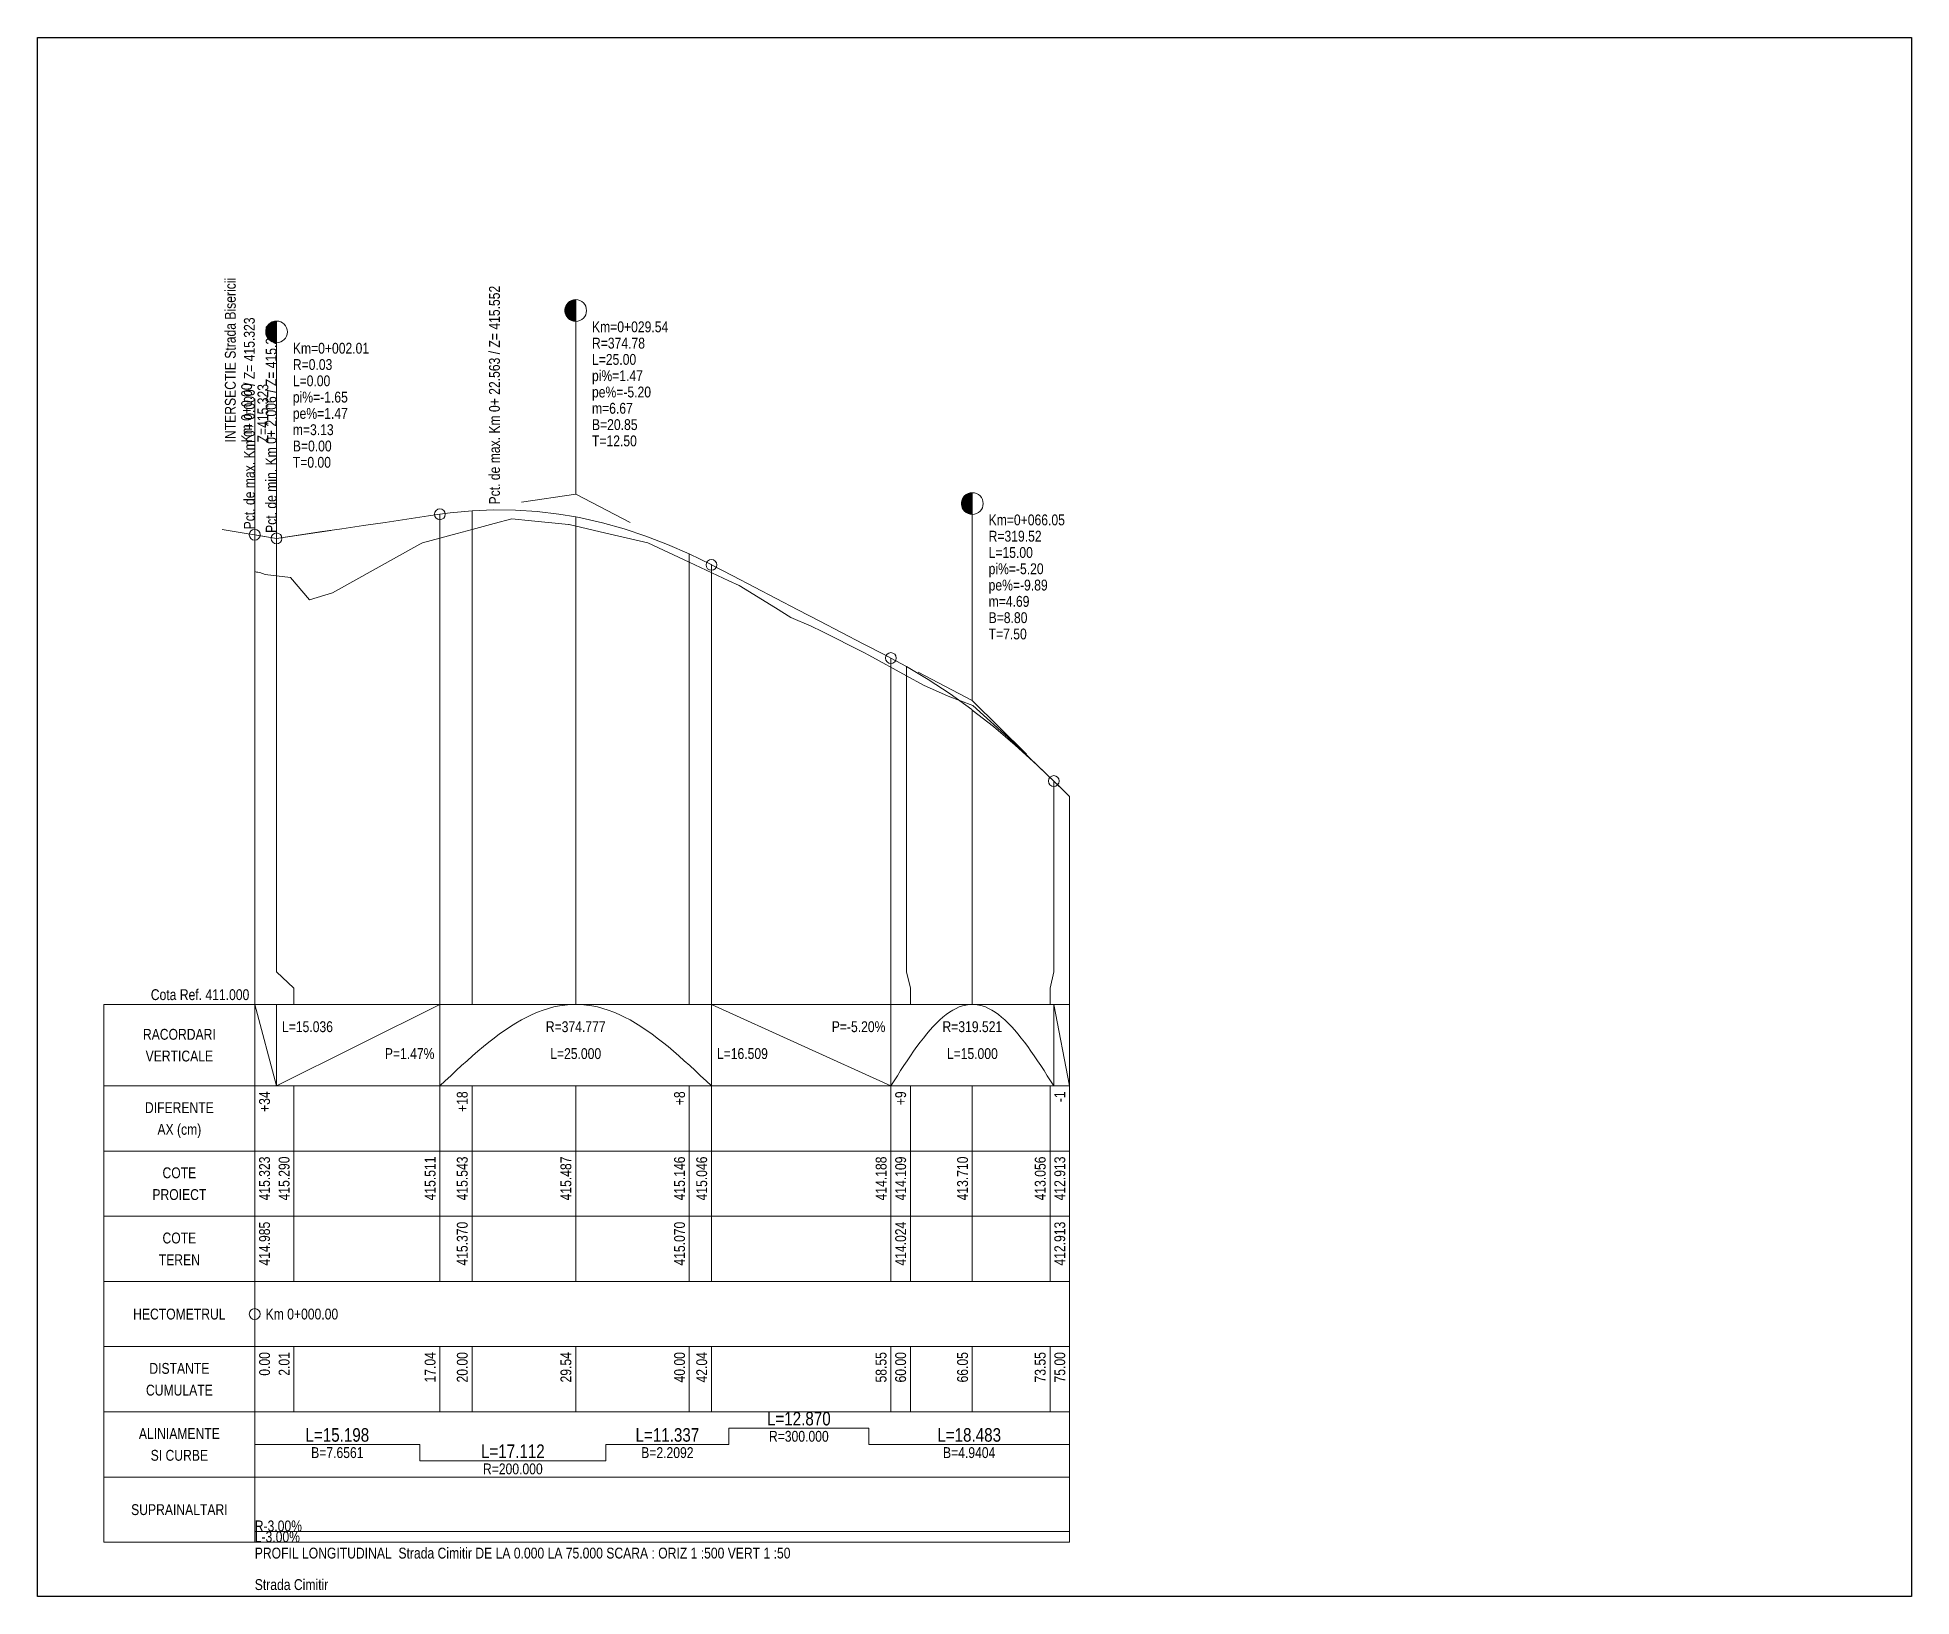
# Model space of a CAD drawing. Extents: x -600 to 1621, y -3670 to 287.
# Drawn here: x 0 to 345, y -1468 to -1181 of the extents above; entities that cross this region are included whole.
import ezdxf
from ezdxf.enums import TextEntityAlignment as Align

# ---------------------------------------------------------------- set-up
doc = ezdxf.new("R2010")
doc.units = 0
doc.layers.add('ARD-No Plot', color=7, linetype='Continuous', lineweight=0, plot=False)
doc.layers.add('Cartus', color=8, linetype='Continuous')
for name, color, linetype, lineweight in [('L-C. Ref', 7, 'Continuous', 0), ('L-cote-ex', 7, 'Continuous', 0), ('L-Cote-Pr', 7, 'Continuous', 0), ('L-Curbe', 7, 'Continuous', 0), ('L-Cut-Fill', 7, 'Continuous', 0), ('L-Design', 7, 'Continuous', 0), ('L-Exist', 7, 'Continuous', 0), ('L-Intersectii', 7, 'Continuous', 0), ('L-LINES', 7, 'Continuous', 0), ('L-Min-Max', 7, 'Continuous', 0), ('L-Pante-Tran', 7, 'Continuous', 0), ('L-rac-Vert', 7, 'Continuous', 0), ('L-TEXT', 7, 'Continuous', 0)]:
    doc.layers.add(name, color=color, linetype=linetype, lineweight=lineweight)
doc.styles.add('Arial', font='arial.ttf', dxfattribs={"width": 0.8})

msp = doc.modelspace()

# ---------------------------------------------------------------- texts
at = {"layer": 'ARD-No Plot', "style": 'Arial', "width": 0.8}
msp.add_text('Strada Cimitir', height=2, dxfattribs=at).set_placement((40, -1466.84))
at = {"layer": 'L-C. Ref', "style": 'Arial', "width": 0.8}
msp.add_text('Cota Ref. 411.000', height=2, dxfattribs=at).set_placement((39, -1358.24), align=Align.RIGHT)
at = {"layer": 'L-cote-ex', "style": 'Arial', "width": 0.8}
for s, p in [('414.985', (42.8, -1399.04)), ('414.985', (42.8, -1399.04)), ('414.985', (42.8, -1399.04)), ('415.370', (79.2, -1399.04)), ('415.070', (119.2, -1399.04)), ('414.024', (159.9, -1399.04)), ('412.913', (189.2, -1399.04)), ('412.913', (189.2, -1399.04)), ('412.913', (189.2, -1399.04))]:
    msp.add_text(s, height=2, rotation=90, dxfattribs=at).set_placement(p, align=Align.RIGHT)
at = {"layer": 'L-Cote-Pr', "style": 'Arial', "width": 0.8}
for s, p in [('COTE', (26.12, -1391.04)), ('PROIECT', (26.12, -1395.04))]:
    msp.add_text(s, height=2, dxfattribs=at).set_placement(p, align=Align.CENTER)
for s, p in [('415.323', (42.8, -1387.04)), ('415.290', (46.4, -1387.04)), ('415.511', (73.28, -1387.04)), ('415.543', (79.2, -1387.04)), ('415.487', (98.28, -1387.04)), ('415.146', (119.2, -1387.04)), ('415.046', (123.28, -1387.04)), ('414.188', (156.3, -1387.04)), ('414.109', (159.9, -1387.04)), ('413.710', (171.3, -1387.04)), ('413.056', (185.6, -1387.04)), ('412.913', (189.2, -1387.04))]:
    msp.add_text(s, height=2, rotation=90, dxfattribs=at).set_placement(p, align=Align.RIGHT)
at = {"layer": 'L-Cut-Fill', "style": 'Arial', "width": 0.8}
for s, p in [('+34', (42.8, -1375.04)), ('+18', (79.2, -1375.04)), ('+8', (119.2, -1375.04)), ('+9', (159.9, -1375.04)), ('-1', (189.2, -1375.04))]:
    msp.add_text(s, height=2, rotation=90, dxfattribs=at).set_placement(p, align=Align.RIGHT)
for s, p in [('DIFERENTE', (26.12, -1379.04)), ('AX (cm)', (26.12, -1383.04))]:
    msp.add_text(s, height=2, dxfattribs=at).set_placement(p, align=Align.CENTER)
at = {"layer": 'L-Intersectii', "style": 'Arial', "width": 0.8}
for s, p in [('INTERSECTIE Strada Bisericii', (36.5, -1255.58)), ('Km 0+0.00', (39.5, -1255.58)), ('Z=415.323', (42.5, -1255.58))]:
    msp.add_text(s, height=2, rotation=90, dxfattribs=at).set_placement(p)
at = {"layer": 'L-Min-Max', "style": 'Arial', "width": 0.8}
for s, p in [('Pct. de max. Km 0+ 22.563 / Z= 415.552', (85.13, -1267)), ('Pct. de max. Km 0+ 0.000 / Z= 415.323', (40, -1271.58)), ('Pct. de min. Km 0+ 2.006 / Z= 415.290', (44.01, -1272.24))]:
    msp.add_text(s, height=2, rotation=90, dxfattribs=at).set_placement(p)
at = {"layer": 'L-rac-Vert', "style": 'Arial', "width": 0.8}
for s, p in [('Km=0+029.54', (102.08, -1235.3)), ('Km=0+002.01', (47.01, -1239.24)), ('R=374.78', (102.08, -1238.3)), ('R=0.03', (47.01, -1242.24)), ('L=25.00', (102.08, -1241.3)), ('L=0.00', (47.01, -1245.24)), ('pi%=1.47', (102.08, -1244.3)), ('pe%=-5.20', (102.08, -1247.3)), ('pi%=-1.65', (47.01, -1248.24)), ('m=6.67', (102.08, -1250.3)), ('pe%=1.47', (47.01, -1251.24)), ('m=3.13', (47.01, -1254.24)), ('B=20.85', (102.08, -1253.3)), ('B=0.00', (47.01, -1257.24)), ('T=12.50', (102.08, -1256.3)), ('T=0.00', (47.01, -1260.24)), ('Km=0+066.05', (175.1, -1270.84)), ('R=319.52', (175.1, -1273.84)), ('L=15.00', (175.1, -1276.84)), ('pi%=-5.20', (175.1, -1279.84)), ('pe%=-9.89', (175.1, -1282.84)), ('m=4.69', (175.1, -1285.84)), ('B=8.80', (175.1, -1288.84)), ('T=7.50', (175.1, -1291.84)), ('L=15.036', (45.01, -1364.14)), ('L=16.509', (125.08, -1369.09))]:
    msp.add_text(s, height=2, dxfattribs=at).set_placement(p)
for s, p in [('R=374.777', (99.08, -1364.14)), ('R=319.521', (172.1, -1364.14)), ('RACORDARI', (26.12, -1365.54)), ('VERTICALE', (26.12, -1369.54)), ('L=25.000', (99.08, -1369.09)), ('L=15.000', (172.1, -1369.09))]:
    msp.add_text(s, height=2, dxfattribs=at).set_placement(p, align=Align.CENTER)
for s, p in [('P=-5.20%', (156.1, -1364.14)), ('P=1.47%', (73.08, -1369.09))]:
    msp.add_text(s, height=2, dxfattribs=at).set_placement(p, align=Align.RIGHT)
at = {"layer": 'L-TEXT', "style": 'Arial', "width": 0.8}
for s, p in [('COTE', (26.12, -1403.04)), ('TEREN', (26.12, -1407.04)), ('HECTOMETRUL', (26.12, -1417.04)), ('DISTANTE', (26.12, -1427.04)), ('CUMULATE', (26.12, -1431.04)), ('ALINIAMENTE', (26.12, -1439.04)), ('SI CURBE', (26.12, -1443.04)), ('SUPRAINALTARI', (26.12, -1453.04))]:
    msp.add_text(s, height=2, dxfattribs=at).set_placement(p, align=Align.CENTER)
for s, p in [('Km 0+000.00', (42, -1417.04)), ('R-3.00%', (40, -1456.04)), ('L-3.00%', (40, -1458.04)), ('PROFIL LONGITUDINAL  Strada Cimitir DE LA 0.000 LA 75.000 SCARA : ORIZ 1 :500 VERT 1 :50', (40, -1461.04))]:
    msp.add_text(s, height=2, dxfattribs=at).set_placement(p)
for s, p in [('0.00', (42.8, -1423.04)), ('2.01', (46.4, -1423.04)), ('17.04', (73.28, -1423.04)), ('20.00', (79.2, -1423.04)), ('29.54', (98.28, -1423.04)), ('40.00', (119.2, -1423.04)), ('42.04', (123.28, -1423.04)), ('58.55', (156.3, -1423.04)), ('60.00', (159.9, -1423.04)), ('66.05', (171.3, -1423.04)), ('73.55', (185.6, -1423.04)), ('75.00', (189.2, -1423.04))]:
    msp.add_text(s, height=2, rotation=90, dxfattribs=at).set_placement(p, align=Align.RIGHT)
for s, height, p in [('L=12.870', 2.5, (140.16, -1436.54)), ('L=15.198', 2.5, (55.2, -1439.54)), ('L=11.337', 2.5, (115.96, -1439.54)), ('R=300.000', 2, (140.16, -1439.54)), ('L=18.483', 2.5, (171.52, -1439.54)), ('B=7.6561', 2, (55.2, -1442.54)), ('L=17.112', 2.5, (87.51, -1442.54)), ('B=2.2092', 2, (115.96, -1442.54)), ('B=4.9404', 2, (171.52, -1442.54)), ('R=200.000', 2, (87.51, -1445.54))]:
    msp.add_text(s, height=height, rotation=0, dxfattribs=at).set_placement(p, align=Align.CENTER)

# ---------------------------------------------------------------- blocks, each defined once
blk = doc.blocks.new('A3_TRANSV_ALIN_TIRENA')
at = {"layer": 'Cartus'}
blk.add_lwpolyline([(0, 0), (0, 287), (345, 287), (345, 0)], close=True, dxfattribs=at)

# ---------------------------------------------------------------- linework, layer by layer
at = {"layer": 'L-Curbe'}
for p, q in [((127.29, -1440.04), (127.29, -1437.04)), ((127.29, -1437.04), (153.03, -1437.04)), ((153.03, -1437.04), (153.03, -1440.04)), ((40, -1440.04), (70.4, -1440.04)), ((70.4, -1440.04), (70.4, -1443.04)), ((104.62, -1443.04), (104.62, -1440.04)), ((104.62, -1440.04), (127.29, -1440.04)), ((153.03, -1440.04), (190, -1440.04)), ((70.4, -1443.04), (104.62, -1443.04))]:
    msp.add_line(p, q, dxfattribs=at)
at = {"layer": 'L-Design'}
msp.add_lwpolyline([(40, -1272.58), (44, -1273.24), (44.01, -1273.24), (48, -1272.65), (52, -1272.06), (56, -1271.47), (60, -1270.88), (64, -1270.3), (68, -1269.71), (72, -1269.12), (74.08, -1268.81), (76, -1268.55), (80, -1268.17), (84, -1268), (88, -1268.05), (92, -1268.31), (96, -1268.79), (99.08, -1269.3), (100, -1269.47), (104, -1270.37), (108, -1271.49), (112, -1272.81), (116, -1274.35), (120, -1276.11), (124, -1278.08), (124.08, -1278.12), (128, -1280.16), (132, -1282.24), (136, -1284.31), (140, -1286.39), (144, -1288.47), (148, -1290.55), (152, -1292.63), (156, -1294.71), (157.1, -1295.28), (160, -1296.85), (164, -1299.24), (168, -1301.88), (172, -1304.76), (172.1, -1304.84), (176, -1307.9), (180, -1311.29), (184, -1314.92), (187.1, -1317.92), (188, -1318.8), (190, -1320.78)], dxfattribs=at)
at = {"layer": 'L-Exist'}
for p, q in [((70.87, -1274.06), (77.24, -1272.37)), ((77.24, -1272.37), (80, -1271.63)), ((80, -1271.63), (84.09, -1270.53)), ((84.09, -1270.53), (87.33, -1269.64)), ((87.33, -1269.64), (90.93, -1270.01)), ((90.93, -1270.01), (97.77, -1270.68)), ((97.77, -1270.68), (97.91, -1270.69)), ((97.91, -1270.69), (104.62, -1272.29)), ((104.62, -1272.29), (112.35, -1274.07)), ((54.29, -1283.24), (70.4, -1274.33)), ((70.4, -1274.33), (70.87, -1274.06)), ((112.35, -1274.07), (120, -1277.63)), ((40, -1279.34), (40, -1279.34)), ((40, -1279.34), (40, -1279.34)), ((40, -1279.34), (40.31, -1279.47)), ((40.31, -1279.47), (40.41, -1279.48)), ((40.41, -1279.48), (40.57, -1279.47)), ((40.57, -1279.47), (40.92, -1279.53)), ((40.92, -1279.53), (41.91, -1279.88)), ((41.91, -1279.88), (46.57, -1280.44)), ((120, -1277.63), (127.29, -1281.03)), ((46.57, -1280.44), (50.09, -1284.53)), ((50.09, -1284.53), (54.29, -1283.24)), ((127.29, -1281.03), (129.2, -1281.92)), ((129.2, -1281.92), (135.87, -1286.03)), ((135.87, -1286.03), (138.7, -1287.79)), ((138.7, -1287.79), (142.43, -1289.41)), ((142.43, -1289.41), (144.45, -1290.41)), ((144.45, -1290.41), (152.1, -1294.23)), ((152.1, -1294.23), (153.03, -1294.74)), ((153.03, -1294.74), (160, -1298.56)), ((160, -1298.56), (163.13, -1300.28)), ((163.13, -1300.28), (167.68, -1302.31)), ((167.68, -1302.31), (172.21, -1303.98)), ((172.21, -1303.98), (179.35, -1310.5)), ((179.35, -1310.5), (188.95, -1319.74)), ((188.95, -1319.74), (190, -1320.78)), ((190, -1320.78), (190, -1320.78)), ((190, -1320.78), (190, -1320.78))]:
    msp.add_line(p, q, dxfattribs=at)
at = {"layer": 'L-Intersectii'}
msp.add_line((40, -1282.58), (40, -1247.58), dxfattribs=at)
at = {"layer": 'L-LINES'}
for p, q in [((74.08, -1359.04), (74.08, -1268.81)), ((80, -1359.04), (80, -1268.17)), ((99.08, -1359.04), (99.08, -1269.3)), ((40, -1359.04), (40, -1272.58)), ((44.01, -1353.04), (44.01, -1273.24)), ((120, -1359.04), (120, -1276.11)), ((124.08, -1359.04), (124.08, -1278.12)), ((157.1, -1359.04), (157.1, -1295.28)), ((160, -1353.04), (160, -1296.85)), ((172.1, -1359.04), (172.1, -1304.84)), ((187.1, -1353.04), (187.1, -1317.92)), ((190, -1359.04), (190, -1320.78)), ((47.2, -1356.04), (44.01, -1353.04)), ((160.7, -1356.04), (160, -1353.04)), ((186.4, -1356.04), (187.1, -1353.04)), ((12.24, -1374.04), (12.24, -1359.04)), ((12.24, -1359.04), (40, -1359.04)), ((40, -1359.04), (190, -1359.04)), ((40, -1374.04), (40, -1359.04)), ((47.2, -1359.04), (47.2, -1356.04)), ((160.7, -1359.04), (160.7, -1356.04)), ((186.4, -1359.04), (186.4, -1356.04)), ((190, -1374.04), (190, -1359.04)), ((12.24, -1386.04), (12.24, -1374.04)), ((12.24, -1374.04), (40, -1374.04)), ((40, -1374.04), (12.24, -1374.04)), ((40, -1374.04), (190, -1374.04)), ((40, -1386.04), (40, -1374.04)), ((40, -1374.04), (190, -1374.04)), ((40, -1386.04), (40, -1374.04)), ((47.2, -1386.04), (47.2, -1374.04)), ((74.08, -1386.04), (74.08, -1374.04)), ((80, -1386.04), (80, -1374.04)), ((99.08, -1386.04), (99.08, -1374.04)), ((120, -1386.04), (120, -1374.04)), ((124.08, -1386.04), (124.08, -1374.04)), ((157.1, -1386.04), (157.1, -1374.04)), ((160.7, -1386.04), (160.7, -1374.04)), ((172.1, -1386.04), (172.1, -1374.04)), ((186.4, -1386.04), (186.4, -1374.04)), ((190, -1386.04), (190, -1374.04)), ((190, -1386.04), (190, -1374.04)), ((12.24, -1398.04), (12.24, -1386.04)), ((12.24, -1386.04), (40, -1386.04)), ((40, -1386.04), (12.24, -1386.04)), ((40, -1386.04), (190, -1386.04)), ((40, -1386.04), (190, -1386.04)), ((40, -1398.04), (40, -1386.04)), ((47.2, -1398.04), (47.2, -1386.04)), ((74.08, -1398.04), (74.08, -1386.04)), ((80, -1398.04), (80, -1386.04)), ((99.08, -1398.04), (99.08, -1386.04)), ((120, -1398.04), (120, -1386.04)), ((124.08, -1398.04), (124.08, -1386.04)), ((157.1, -1398.04), (157.1, -1386.04)), ((160.7, -1398.04), (160.7, -1386.04)), ((172.1, -1398.04), (172.1, -1386.04)), ((186.4, -1398.04), (186.4, -1386.04)), ((190, -1398.04), (190, -1386.04)), ((12.24, -1410.04), (12.24, -1398.04)), ((12.24, -1398.04), (40, -1398.04)), ((40, -1398.04), (12.24, -1398.04)), ((40, -1398.04), (190, -1398.04)), ((40, -1398.04), (190, -1398.04)), ((40, -1410.04), (40, -1398.04)), ((47.2, -1410.04), (47.2, -1398.04)), ((74.08, -1410.04), (74.08, -1398.04)), ((80, -1410.04), (80, -1398.04)), ((99.08, -1410.04), (99.08, -1398.04)), ((120, -1410.04), (120, -1398.04)), ((124.08, -1410.04), (124.08, -1398.04)), ((157.1, -1410.04), (157.1, -1398.04)), ((160.7, -1410.04), (160.7, -1398.04)), ((172.1, -1410.04), (172.1, -1398.04)), ((186.4, -1410.04), (186.4, -1398.04)), ((190, -1410.04), (190, -1398.04)), ((12.24, -1422.04), (12.24, -1410.04)), ((12.24, -1410.04), (40, -1410.04)), ((40, -1410.04), (12.24, -1410.04)), ((40, -1410.04), (190, -1410.04)), ((40, -1422.04), (40, -1410.04)), ((40, -1422.04), (40, -1410.04)), ((40, -1410.04), (190, -1410.04)), ((190, -1422.04), (190, -1410.04)), ((12.24, -1434.04), (12.24, -1422.04)), ((12.24, -1422.04), (40, -1422.04)), ((40, -1422.04), (12.24, -1422.04)), ((40, -1422.04), (190, -1422.04)), ((40, -1422.04), (190, -1422.04)), ((40, -1434.04), (40, -1422.04)), ((47.2, -1434.04), (47.2, -1422.04)), ((74.08, -1434.04), (74.08, -1422.04)), ((80, -1434.04), (80, -1422.04)), ((99.08, -1434.04), (99.08, -1422.04)), ((120, -1434.04), (120, -1422.04)), ((124.08, -1434.04), (124.08, -1422.04)), ((157.1, -1434.04), (157.1, -1422.04)), ((160.7, -1434.04), (160.7, -1422.04)), ((172.1, -1434.04), (172.1, -1422.04)), ((186.4, -1434.04), (186.4, -1422.04)), ((190, -1434.04), (190, -1422.04)), ((12.24, -1446.04), (12.24, -1434.04)), ((12.24, -1434.04), (40, -1434.04)), ((40, -1434.04), (12.24, -1434.04)), ((40, -1434.04), (190, -1434.04)), ((40, -1446.04), (40, -1434.04)), ((40, -1434.04), (190, -1434.04)), ((190, -1446.04), (190, -1434.04)), ((12.24, -1458.04), (12.24, -1446.04)), ((12.24, -1446.04), (40, -1446.04)), ((40, -1446.04), (12.24, -1446.04)), ((40, -1446.04), (190, -1446.04)), ((40, -1458.04), (40, -1446.04)), ((40, -1446.04), (190, -1446.04)), ((190, -1458.04), (190, -1446.04)), ((40, -1458.04), (12.24, -1458.04)), ((40, -1458.04), (190, -1458.04))]:
    msp.add_line(p, q, dxfattribs=at)
msp.add_circle((40, -1416.04), 1, dxfattribs=at)
at = {"layer": 'L-Pante-Tran'}
for p, q in [((40, -1456.04), (80, -1456.04)), ((40, -1456.04), (80, -1456.04)), ((80, -1456.04), (120, -1456.04)), ((80, -1456.04), (120, -1456.04)), ((120, -1456.04), (160, -1456.04)), ((120, -1456.04), (160, -1456.04)), ((160, -1456.04), (190, -1456.04)), ((160, -1456.04), (190, -1456.04))]:
    msp.add_line(p, q, dxfattribs=at)
at = {"layer": 'L-rac-Vert'}
for p, q in [((97.09, -1231.14), (97.09, -1231.45)), ((97.09, -1231.22), (97.09, -1231.37)), ((97.1, -1231.06), (97.1, -1231.53)), ((97.11, -1230.98), (97.11, -1231.61)), ((97.12, -1230.91), (97.12, -1231.69)), ((97.14, -1230.83), (97.14, -1231.76)), ((97.16, -1230.75), (97.16, -1231.84)), ((97.18, -1230.68), (97.18, -1231.91)), ((97.21, -1230.6), (97.21, -1231.99)), ((97.24, -1230.53), (97.24, -1232.06)), ((97.27, -1230.46), (97.27, -1232.13)), ((97.3, -1230.39), (97.3, -1232.2)), ((97.34, -1230.32), (97.34, -1232.27)), ((97.38, -1230.25), (97.38, -1232.34)), ((97.42, -1230.19), (97.42, -1232.41)), ((97.47, -1230.12), (97.47, -1232.47)), ((97.51, -1230.06), (97.51, -1232.53)), ((97.56, -1230), (97.56, -1232.6)), ((97.62, -1229.94), (97.62, -1232.65)), ((97.67, -1229.88), (97.67, -1232.71)), ((97.73, -1229.83), (97.73, -1232.76)), ((97.79, -1229.78), (97.79, -1232.82)), ((97.85, -1229.73), (97.85, -1232.87)), ((97.91, -1229.68), (97.91, -1232.91)), ((97.97, -1229.63), (97.97, -1232.96)), ((98.04, -1229.59), (98.04, -1233)), ((98.11, -1229.55), (98.11, -1233.04)), ((98.18, -1229.51), (98.18, -1233.08)), ((98.25, -1229.48), (98.25, -1233.11)), ((98.32, -1229.45), (98.32, -1233.14)), ((98.39, -1229.42), (98.39, -1233.17)), ((98.47, -1229.39), (98.47, -1233.2)), ((98.54, -1229.37), (98.54, -1233.22)), ((98.62, -1229.35), (98.62, -1233.24)), ((98.69, -1229.33), (98.69, -1233.26)), ((98.77, -1229.32), (98.77, -1233.27)), ((98.85, -1229.31), (98.85, -1233.28)), ((98.93, -1229.3), (98.93, -1233.29)), ((99.01, -1229.3), (99.01, -1233.29)), ((99.08, -1265.13), (99.08, -1229.3)), ((42.02, -1235.08), (42.02, -1235.4)), ((42.03, -1235), (42.03, -1235.47)), ((42.04, -1234.93), (42.04, -1235.55)), ((42.05, -1234.85), (42.05, -1235.63)), ((42.07, -1234.77), (42.07, -1235.71)), ((42.09, -1234.7), (42.09, -1235.78)), ((42.11, -1234.62), (42.11, -1235.86)), ((42.14, -1234.55), (42.14, -1235.93)), ((42.16, -1234.47), (42.16, -1236)), ((42.2, -1234.4), (42.2, -1236.08)), ((42.23, -1234.33), (42.23, -1236.15)), ((42.27, -1234.26), (42.27, -1236.22)), ((42.31, -1234.19), (42.31, -1236.28)), ((42.35, -1234.13), (42.35, -1236.35)), ((42.39, -1234.06), (42.39, -1236.41)), ((42.44, -1234), (42.44, -1236.48)), ((42.49, -1233.94), (42.49, -1236.54)), ((42.54, -1233.88), (42.54, -1236.6)), ((42.6, -1233.83), (42.6, -1236.65)), ((42.66, -1233.77), (42.66, -1236.71)), ((42.71, -1233.72), (42.71, -1236.76)), ((42.77, -1233.67), (42.77, -1236.81)), ((42.84, -1233.62), (42.84, -1236.86)), ((42.9, -1233.58), (42.9, -1236.9)), ((42.97, -1233.53), (42.97, -1236.94)), ((43.04, -1233.49), (43.04, -1236.98)), ((43.1, -1233.46), (43.1, -1237.02)), ((43.18, -1233.42), (43.18, -1237.06)), ((43.25, -1233.39), (43.25, -1237.09)), ((43.32, -1233.36), (43.32, -1237.12)), ((43.39, -1233.34), (43.39, -1237.14)), ((43.47, -1233.31), (43.47, -1237.16)), ((43.55, -1233.29), (43.55, -1237.18)), ((43.62, -1233.28), (43.62, -1237.2)), ((43.7, -1233.26), (43.7, -1237.21)), ((43.78, -1233.25), (43.78, -1237.23)), ((43.86, -1233.25), (43.86, -1237.23)), ((43.93, -1233.24), (43.93, -1237.24)), ((44.01, -1273.24), (44.01, -1233.24)), ((42.01, -1235.16), (42.01, -1235.32)), ((89.08, -1266.6), (99.08, -1265.13)), ((99.08, -1265.13), (109.08, -1270.32)), ((170.23, -1266.15), (170.23, -1267.53)), ((170.26, -1266.07), (170.26, -1267.6)), ((170.29, -1266), (170.29, -1267.68)), ((170.32, -1265.93), (170.32, -1267.75)), ((170.36, -1265.86), (170.36, -1267.82)), ((170.4, -1265.79), (170.4, -1267.88)), ((170.44, -1265.73), (170.44, -1267.95)), ((170.48, -1265.66), (170.48, -1268.01)), ((170.53, -1265.6), (170.53, -1268.08)), ((170.58, -1265.54), (170.58, -1268.14)), ((170.63, -1265.48), (170.63, -1268.2)), ((170.69, -1265.43), (170.69, -1268.25)), ((170.75, -1265.37), (170.75, -1268.31)), ((170.8, -1265.32), (170.8, -1268.36)), ((170.86, -1265.27), (170.86, -1268.41)), ((170.93, -1265.22), (170.93, -1268.46)), ((170.99, -1265.18), (170.99, -1268.5)), ((171.06, -1265.13), (171.06, -1268.54)), ((171.13, -1265.09), (171.13, -1268.58)), ((171.19, -1265.06), (171.19, -1268.62)), ((171.27, -1265.02), (171.27, -1268.66)), ((171.34, -1264.99), (171.34, -1268.69)), ((171.41, -1264.96), (171.41, -1268.72)), ((171.48, -1264.94), (171.48, -1268.74)), ((171.56, -1264.91), (171.56, -1268.76)), ((171.64, -1264.89), (171.64, -1268.78)), ((171.71, -1264.88), (171.71, -1268.8)), ((171.79, -1264.86), (171.79, -1268.81)), ((171.87, -1264.85), (171.87, -1268.83)), ((171.95, -1264.85), (171.95, -1268.83)), ((172.02, -1264.84), (172.02, -1268.84)), ((172.1, -1303.08), (172.1, -1264.84)), ((170.1, -1266.76), (170.1, -1266.92)), ((170.11, -1266.68), (170.11, -1267)), ((170.12, -1266.6), (170.12, -1267.07)), ((170.13, -1266.53), (170.13, -1267.15)), ((170.14, -1266.45), (170.14, -1267.23)), ((170.16, -1266.37), (170.16, -1267.31)), ((170.18, -1266.3), (170.18, -1267.38)), ((170.2, -1266.22), (170.2, -1267.46)), ((34.01, -1271.59), (44.01, -1273.24)), ((44.01, -1273.24), (54.01, -1271.77)), ((162.1, -1297.88), (172.1, -1303.08)), ((172.1, -1303.08), (182.1, -1312.97)), ((40, -1374.04), (40, -1359.04)), ((40, -1359.06), (40, -1359.04)), ((40, -1359.04), (44.01, -1374.04)), ((40, -1359.15), (40, -1359.06)), ((40, -1359.3), (40, -1359.15)), ((44.01, -1374.04), (44.01, -1359.04)), ((44.01, -1374.04), (44.01, -1359.04)), ((44.01, -1359.98), (44.01, -1359.04)), ((44.01, -1359.04), (44.01, -1359.98)), ((44.01, -1374.04), (74.08, -1359.04)), ((74.08, -1374.04), (74.08, -1359.04)), ((97.08, -1359.15), (96.08, -1359.3)), ((98.08, -1359.06), (97.08, -1359.15)), ((99.08, -1359.04), (98.08, -1359.06)), ((100.08, -1359.06), (99.08, -1359.04)), ((101.08, -1359.15), (100.08, -1359.06)), ((102.08, -1359.3), (101.08, -1359.15)), ((124.08, -1374.04), (124.08, -1359.04)), ((124.08, -1359.04), (157.1, -1374.04)), ((157.1, -1374.04), (157.1, -1359.04)), ((170.9, -1359.15), (170.3, -1359.3)), ((171.5, -1359.06), (170.9, -1359.15)), ((172.1, -1359.04), (171.5, -1359.06)), ((172.7, -1359.06), (172.1, -1359.04)), ((173.3, -1359.15), (172.7, -1359.06)), ((173.9, -1359.3), (173.3, -1359.15)), ((187.1, -1374.04), (187.1, -1359.04)), ((187.1, -1359.04), (190, -1374.04)), ((190, -1374.04), (190, -1359.04)), ((190, -1359.98), (190, -1359.04)), ((40, -1359.51), (40, -1359.3)), ((40, -1359.77), (40, -1359.51)), ((40, -1360.09), (40, -1359.77)), ((40, -1360.46), (40, -1360.09)), ((40, -1360.89), (40, -1360.46)), ((40, -1361.37), (40, -1360.89)), ((40, -1361.9), (40, -1361.37)), ((40, -1362.48), (40, -1361.9)), ((40, -1363.1), (40, -1362.48)), ((44.01, -1360.92), (44.01, -1359.98)), ((44.01, -1359.98), (44.01, -1360.92)), ((44.01, -1361.85), (44.01, -1360.92)), ((44.01, -1360.92), (44.01, -1361.85)), ((44.01, -1362.77), (44.01, -1361.85)), ((44.01, -1361.85), (44.01, -1362.77)), ((88.08, -1362.48), (87.08, -1363.1)), ((89.08, -1361.9), (88.08, -1362.48)), ((90.08, -1361.37), (89.08, -1361.9)), ((91.08, -1360.89), (90.08, -1361.37)), ((92.08, -1360.46), (91.08, -1360.89)), ((93.08, -1360.09), (92.08, -1360.46)), ((94.08, -1359.77), (93.08, -1360.09)), ((95.08, -1359.51), (94.08, -1359.77)), ((96.08, -1359.3), (95.08, -1359.51)), ((103.08, -1359.51), (102.08, -1359.3)), ((104.08, -1359.77), (103.08, -1359.51)), ((105.08, -1360.09), (104.08, -1359.77)), ((106.08, -1360.46), (105.08, -1360.09)), ((107.08, -1360.89), (106.08, -1360.46)), ((108.08, -1361.37), (107.08, -1360.89)), ((109.08, -1361.9), (108.08, -1361.37)), ((110.08, -1362.48), (109.08, -1361.9)), ((111.08, -1363.1), (110.08, -1362.48)), ((165.5, -1362.48), (164.9, -1363.1)), ((166.1, -1361.9), (165.5, -1362.48)), ((166.7, -1361.37), (166.1, -1361.9)), ((167.3, -1360.89), (166.7, -1361.37)), ((167.9, -1360.46), (167.3, -1360.89)), ((168.5, -1360.09), (167.9, -1360.46)), ((169.1, -1359.77), (168.5, -1360.09)), ((169.7, -1359.51), (169.1, -1359.77)), ((170.3, -1359.3), (169.7, -1359.51)), ((174.5, -1359.51), (173.9, -1359.3)), ((175.1, -1359.77), (174.5, -1359.51)), ((175.7, -1360.09), (175.1, -1359.77)), ((176.3, -1360.46), (175.7, -1360.09)), ((176.9, -1360.89), (176.3, -1360.46)), ((177.5, -1361.37), (176.9, -1360.89)), ((178.1, -1361.9), (177.5, -1361.37)), ((178.7, -1362.48), (178.1, -1361.9)), ((179.3, -1363.1), (178.7, -1362.48)), ((190, -1360.92), (190, -1359.98)), ((190, -1361.85), (190, -1360.92)), ((190, -1362.77), (190, -1361.85)), ((40, -1363.77), (40, -1363.1)), ((40, -1364.47), (40, -1363.77)), ((40, -1365.22), (40, -1364.47)), ((40, -1366), (40, -1365.22)), ((40, -1366.81), (40, -1366)), ((44.01, -1363.67), (44.01, -1362.77)), ((44.01, -1362.77), (44.01, -1363.67)), ((44.01, -1364.56), (44.01, -1363.67)), ((44.01, -1363.67), (44.01, -1364.56)), ((44.01, -1365.42), (44.01, -1364.56)), ((44.01, -1364.56), (44.01, -1365.42)), ((44.01, -1366.26), (44.01, -1365.42)), ((44.01, -1365.42), (44.01, -1366.26)), ((83.08, -1366), (82.08, -1366.81)), ((84.08, -1365.22), (83.08, -1366)), ((85.08, -1364.47), (84.08, -1365.22)), ((86.08, -1363.77), (85.08, -1364.47)), ((87.08, -1363.1), (86.08, -1363.77)), ((112.08, -1363.77), (111.08, -1363.1)), ((113.08, -1364.47), (112.08, -1363.77)), ((114.08, -1365.22), (113.08, -1364.47)), ((115.08, -1366), (114.08, -1365.22)), ((116.08, -1366.81), (115.08, -1366)), ((162.5, -1366), (161.9, -1366.81)), ((163.1, -1365.22), (162.5, -1366)), ((163.7, -1364.47), (163.1, -1365.22)), ((164.3, -1363.77), (163.7, -1364.47)), ((164.9, -1363.1), (164.3, -1363.77)), ((179.9, -1363.77), (179.3, -1363.1)), ((180.5, -1364.47), (179.9, -1363.77)), ((181.1, -1365.22), (180.5, -1364.47)), ((181.7, -1366), (181.1, -1365.22)), ((182.3, -1366.81), (181.7, -1366)), ((190, -1363.67), (190, -1362.77)), ((190, -1364.56), (190, -1363.67)), ((190, -1365.42), (190, -1364.56)), ((190, -1366.26), (190, -1365.42)), ((40, -1367.65), (40, -1366.81)), ((40, -1368.51), (40, -1367.65)), ((40, -1369.4), (40, -1368.51)), ((40, -1370.3), (40, -1369.4)), ((44.01, -1367.07), (44.01, -1366.26)), ((44.01, -1366.26), (44.01, -1367.07)), ((44.01, -1367.85), (44.01, -1367.07)), ((44.01, -1367.07), (44.01, -1367.85)), ((44.01, -1368.6), (44.01, -1367.85)), ((44.01, -1367.85), (44.01, -1368.6)), ((44.01, -1369.3), (44.01, -1368.6)), ((44.01, -1368.6), (44.01, -1369.3)), ((44.01, -1369.97), (44.01, -1369.3)), ((44.01, -1369.3), (44.01, -1369.97)), ((79.08, -1369.4), (78.08, -1370.3)), ((80.08, -1368.51), (79.08, -1369.4)), ((81.08, -1367.65), (80.08, -1368.51)), ((82.08, -1366.81), (81.08, -1367.65)), ((117.08, -1367.65), (116.08, -1366.81)), ((118.08, -1368.51), (117.08, -1367.65)), ((119.08, -1369.4), (118.08, -1368.51)), ((120.08, -1370.3), (119.08, -1369.4)), ((160.1, -1369.4), (159.5, -1370.3)), ((160.7, -1368.51), (160.1, -1369.4)), ((161.3, -1367.65), (160.7, -1368.51)), ((161.9, -1366.81), (161.3, -1367.65)), ((182.9, -1367.65), (182.3, -1366.81)), ((183.5, -1368.51), (182.9, -1367.65)), ((184.1, -1369.4), (183.5, -1368.51)), ((184.7, -1370.3), (184.1, -1369.4)), ((190, -1367.07), (190, -1366.26)), ((190, -1367.85), (190, -1367.07)), ((190, -1368.6), (190, -1367.85)), ((190, -1369.3), (190, -1368.6)), ((190, -1369.97), (190, -1369.3)), ((40, -1371.22), (40, -1370.3)), ((40, -1372.16), (40, -1371.22)), ((40, -1373.09), (40, -1372.16)), ((40, -1374.04), (40, -1373.09)), ((44.01, -1370.59), (44.01, -1369.97)), ((44.01, -1369.97), (44.01, -1370.59)), ((44.01, -1371.17), (44.01, -1370.59)), ((44.01, -1370.59), (44.01, -1371.17)), ((44.01, -1371.7), (44.01, -1371.17)), ((44.01, -1371.17), (44.01, -1371.7)), ((44.01, -1372.18), (44.01, -1371.7)), ((44.01, -1371.7), (44.01, -1372.18)), ((44.01, -1372.61), (44.01, -1372.18)), ((44.01, -1372.18), (44.01, -1372.61)), ((44.01, -1372.98), (44.01, -1372.61)), ((44.01, -1372.61), (44.01, -1372.98)), ((44.01, -1373.3), (44.01, -1372.98)), ((44.01, -1372.98), (44.01, -1373.3)), ((75.08, -1373.09), (74.08, -1374.04)), ((76.08, -1372.16), (75.08, -1373.09)), ((77.08, -1371.22), (76.08, -1372.16)), ((78.08, -1370.3), (77.08, -1371.22)), ((121.08, -1371.22), (120.08, -1370.3)), ((122.08, -1372.16), (121.08, -1371.22)), ((123.08, -1373.09), (122.08, -1372.16)), ((124.08, -1374.04), (123.08, -1373.09)), ((157.7, -1373.09), (157.1, -1374.04)), ((158.3, -1372.16), (157.7, -1373.09)), ((158.9, -1371.22), (158.3, -1372.16)), ((159.5, -1370.3), (158.9, -1371.22)), ((185.3, -1371.22), (184.7, -1370.3)), ((185.9, -1372.16), (185.3, -1371.22)), ((186.5, -1373.09), (185.9, -1372.16)), ((187.1, -1374.04), (186.5, -1373.09)), ((190, -1370.59), (190, -1369.97)), ((190, -1371.17), (190, -1370.59)), ((190, -1371.7), (190, -1371.17)), ((190, -1372.18), (190, -1371.7)), ((190, -1372.61), (190, -1372.18)), ((190, -1372.98), (190, -1372.61)), ((190, -1373.3), (190, -1372.98)), ((44.01, -1373.56), (44.01, -1373.3)), ((44.01, -1373.3), (44.01, -1373.56)), ((44.01, -1373.77), (44.01, -1373.56)), ((44.01, -1373.56), (44.01, -1373.77)), ((44.01, -1373.92), (44.01, -1373.77)), ((44.01, -1373.77), (44.01, -1373.92)), ((44.01, -1374.01), (44.01, -1373.92)), ((44.01, -1373.92), (44.01, -1374.01)), ((44.01, -1374.04), (44.01, -1374.01)), ((44.01, -1374.01), (44.01, -1374.04)), ((190, -1373.56), (190, -1373.3)), ((190, -1373.77), (190, -1373.56)), ((190, -1373.92), (190, -1373.77)), ((190, -1374.01), (190, -1373.92))]:
    msp.add_line(p, q, dxfattribs=at)
for centre, radius in [((99.08, -1231.3), 2), ((44.01, -1235.24), 2), ((172.1, -1266.84), 2), ((74.08, -1268.81), 1), ((40, -1272.58), 1), ((44.01, -1273.24), 1), ((44.01, -1273.24), 1), ((124.08, -1278.12), 1), ((157.1, -1295.28), 1), ((187.1, -1317.92), 1)]:
    msp.add_circle(centre, radius, dxfattribs=at)

# ---------------------------------------------------------------- block references
at = {"layer": 'L-LINES'}
msp.add_blockref('A3_TRANSV_ALIN_TIRENA', (0, -1468.04), dxfattribs=at)

msp.set_redraw_order([(e.dxf.handle, doc.entitydb.next_handle()) for e in msp.query("TEXT MTEXT ATTDEF DIMENSION ARC_DIMENSION")])  # texts and dimensions are drawn at this point

doc.saveas('drawing.dxf')
